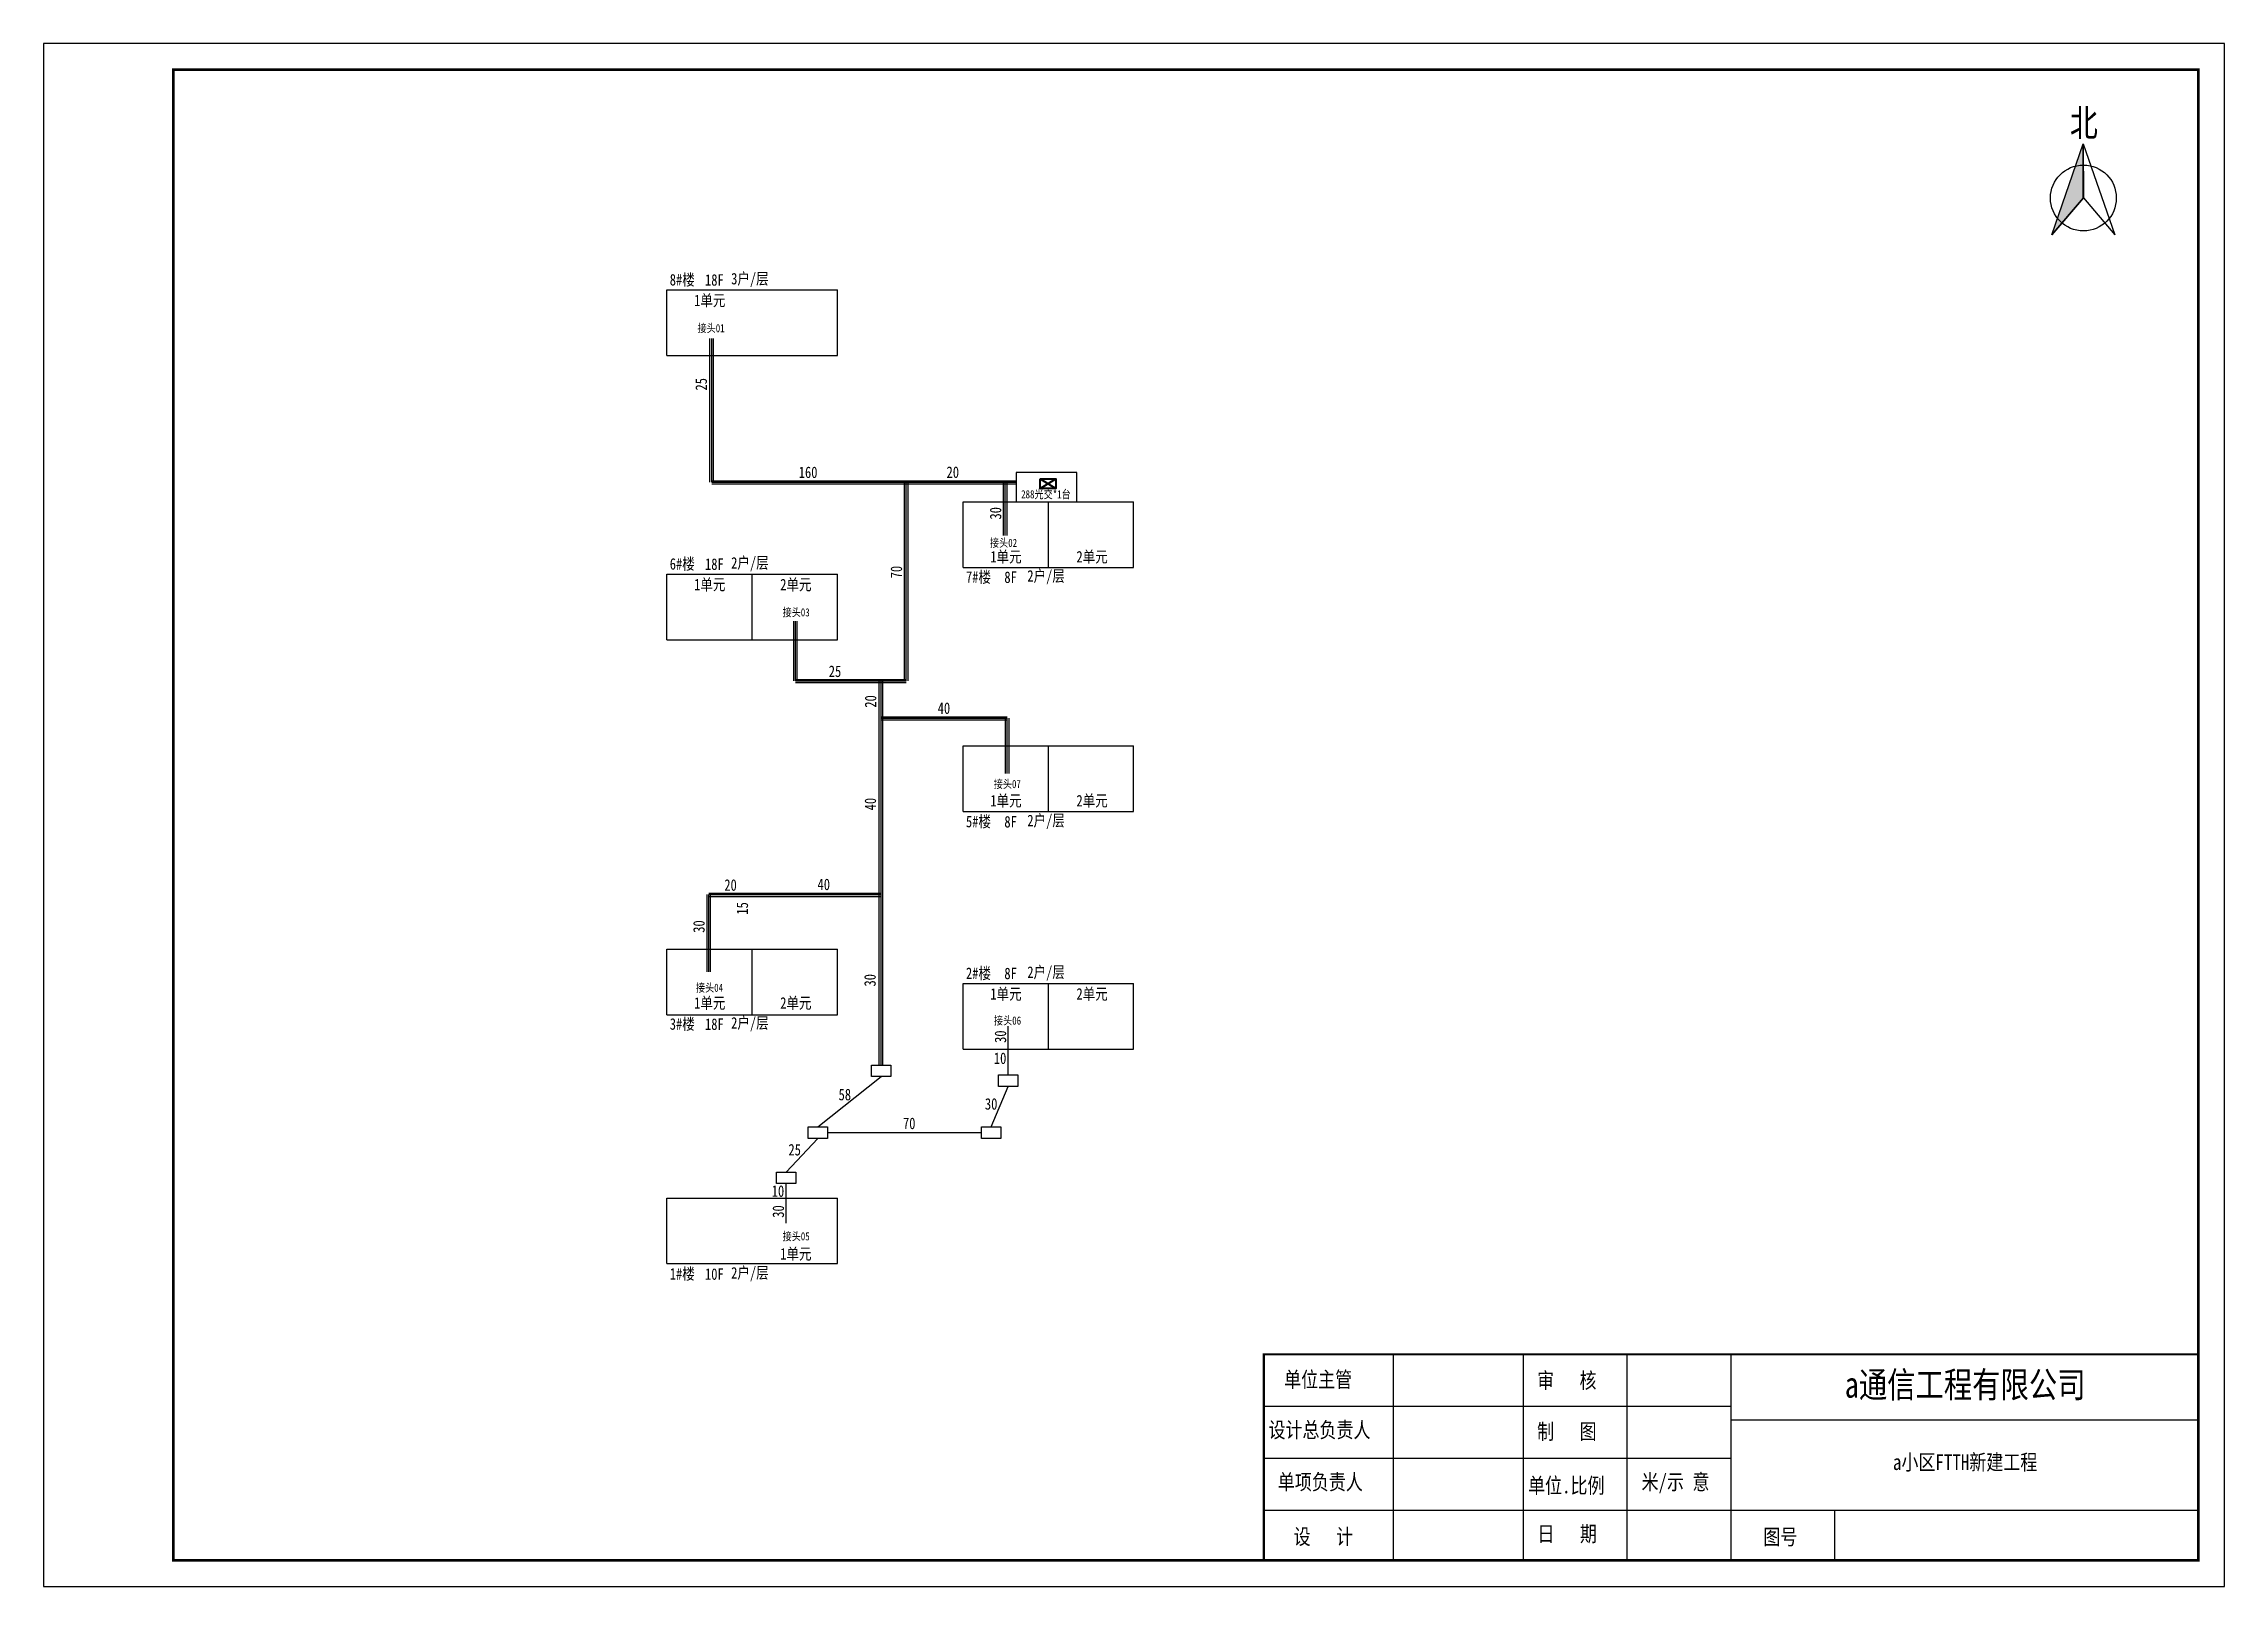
# Model space of a CAD drawing. Extents: x -718790 to -716301, y 387782 to 388189.
# Drawn here: x -718789.6 to -718327.6, y 387781.7 to 388108.4 of the extents above; entities that cross this region are included whole.
import ezdxf

# ---------------------------------------------------------------- set-up
doc = ezdxf.new("R2010")
doc.units = 0
doc.header["$LTSCALE"] = 1000
doc.header["$MEASUREMENT"] = 0
doc.layers.add('BZ', color=6, linetype='Continuous')
doc.layers.add('图框', color=7, linetype='Continuous')
doc.styles.add('粗宋', font='', dxfattribs={"width": 0.8})
doc.styles.get('粗宋').set_extended_font_data('SimSun')

msp = doc.modelspace()

# ---------------------------------------------------------------- texts
at = {"color": 7, "attachment_point": 7, "style": '粗宋'}
for s, insert, char_height in [('{\\W0.7500000000000001;北}', (-718360.3, 388088.23), 5.775), ('{\\W0.8000000000000002;单位主管}', (-718526.77, 387823.54), 3.3), ('{\\W0.8000000000000002;审   核}', (-718473.18, 387823.35), 3.3), ('{\\W0.8000000000000002;设计总负责人}', (-718530.09, 387812.87), 3.3), ('{\\W0.8000000000000002;制   图}', (-718473.18, 387812.54), 3.3), ('{\\W0.8000000000000002;单项负责人}', (-718528.1, 387801.84), 3.3), ('{\\W0.8000000000000002;单位.比例}', (-718475.1, 387801.09), 3.3), ('{\\W0.8000000000000002;设   计}', (-718524.76, 387790.26), 3.3), ('{\\W0.8000000000000002;日   期}', (-718473.1, 387790.85), 3.3)]:
    msp.add_mtext(s, dxfattribs=dict(at, insert=insert, char_height=char_height))
at = {"color": 7, "linetype": 'ByBlock', "char_height": 3.3, "attachment_point": 7, "style": '粗宋'}
for s, insert in [('{\\W0.8000000000000002;米/示 意}', (-718451.06, 387801.42)), ('{\\W0.8000000000000002;图号}', (-718425.25, 387790.21))]:
    msp.add_mtext(s, dxfattribs=dict(at, insert=insert))
at = {"layer": 'BZ', "color": 6, "linetype": 'Continuous', "true_color": 0xff00ff, "attachment_point": 5, "style": '粗宋'}
for s, insert, char_height in [('{\\W0.8000000000000002;8#楼}', (-718654.28, 388058.32), 2.43), ('{\\W0.8000000000000002;6#楼}', (-718654.28, 387998.15), 2.43), ('{\\W0.8000000000000002;18F}', (-718647.48, 387998.21), 2.43), ('{\\W0.8000000000000002;7#楼}', (-718591.53, 387995.37), 2.43), ('{\\W0.8000000000000002;8F}', (-718584.72, 387995.44), 2.43), ('{\\W0.8000000000000002;5#楼}', (-718591.53, 387943.59), 2.43), ('{\\W0.8000000000000002;8F}', (-718584.72, 387943.65), 2.43), ('{\\W0.8000000000000002;8F}', (-718584.72, 387911.53), 2.43), ('{\\W0.8000000000000002;3#楼}', (-718654.28, 387900.72), 2.43), ('{\\W0.8000000000000002;18F}', (-718647.48, 387900.79), 2.43), ('{\\W0.8000000000000002;1单元}', (-718630.21, 387852.04), 2.43), ('{\\W0.8000000000000002;1#楼}', (-718654.28, 387847.8), 2.43), ('{\\W0.8000000000000002;10F}', (-718647.48, 387847.86), 2.43), ('{\\W0.8000000000000002;a小区FTTH新建工程}', (-718382.5, 387807.87), 3.3)]:
    msp.add_mtext(s, dxfattribs=dict(at, insert=insert, char_height=char_height))
at = {"layer": 'BZ', "linetype": 'Continuous', "attachment_point": 5, "style": '粗宋'}
for s, insert, char_height in [('{\\W0.8000000000000002;18F}', (-718647.48, 388058.39), 2.43), ('{\\W0.8;3户/层}', (-718639.95, 388058.39), 2.43), ('{\\W0.8000000000000002;1单元}', (-718648.46, 388053.94), 2.43), ('{\\W0.8000000000000002;160}', (-718627.62, 388017.66), 2.43), ('{\\W0.8000000000000002;20}', (-718596.97, 388017.68), 2.43), ('{\\W0.8000000000000002;2户/层}', (-718639.95, 387998.21), 2.43), ('{\\W0.8000000000000002;1单元}', (-718585.7, 387999.66), 2.43), ('{\\W0.8000000000000002;2户/层}', (-718577.2, 387995.44), 2.43), ('{\\W0.8000000000000002;2单元}', (-718567.46, 387999.66), 2.43), ('{\\W0.8000000000000002;1单元}', (-718648.46, 387993.77), 2.43), ('{\\W0.8000000000000002;2单元}', (-718630.21, 387993.77), 2.43), ('{\\W0.8000000000000002;25}', (-718621.92, 387975.52), 2.43), ('{\\W0.8000000000000002;40}', (-718598.84, 387967.71), 2.43), ('{\\W0.8000000000000002;1单元}', (-718585.7, 387948), 2.43), ('{\\W0.8000000000000002;2单元}', (-718567.46, 387948), 2.43), ('{\\W0.8000000000000002;2户/层}', (-718577.2, 387943.65), 2.43), ('{\\W0.8000000000000002;20}', (-718644.05, 387930.25), 2.43), ('{\\W0.8000000000000002;40}', (-718624.3, 387930.39), 2.43), ('{\\W0.8000000000000002;2#楼}', (-718591.53, 387911.46), 2.43), ('{\\W0.8000000000000002;2户/层}', (-718577.2, 387911.53), 2.43), ('{\\W0.8000000000000002;1单元}', (-718648.46, 387905.17), 2.43), ('{\\W0.8000000000000002;2单元}', (-718630.21, 387905.17), 2.43), ('{\\W0.8000000000000002;1单元}', (-718585.7, 387907.08), 2.43), ('{\\W0.8000000000000002;2单元}', (-718567.46, 387907.08), 2.43), ('{\\W0.8000000000000002;2户/层}', (-718639.95, 387900.79), 2.43), ('{\\W0.8000000000000002;10}', (-718586.95, 387893.57), 2.43), ('{\\W0.8000000000000002;58}', (-718619.84, 387885.88), 2.43), ('{\\W0.8000000000000002;30}', (-718588.84, 387883.9), 2.43), ('{\\W0.8000000000000002;70}', (-718606.2, 387879.78), 2.43), ('{\\W0.8000000000000002;25}', (-718630.46, 387874.2), 2.43), ('{\\W0.8000000000000002;10}', (-718634, 387865.44), 2.43), ('{\\W0.8000000000000002;2户/层}', (-718639.95, 387847.86), 2.43), ('{\\W0.8;a通信工程有限公司}', (-718382.5, 387824.15), 5.5)]:
    msp.add_mtext(s, dxfattribs=dict(at, insert=insert, char_height=char_height))
at = {"layer": 'BZ', "color": 2, "linetype": 'Continuous', "true_color": 0xffff00, "char_height": 1.728, "attachment_point": 5, "style": '粗宋'}
for s, insert in [('{\\W0.8;接头01}', (-718648.18, 388048.09)), ('{\\W0.8;接头03}', (-718630.16, 387987.92)), ('{\\W0.8;接头04}', (-718648.51, 387908.42)), ('{\\W0.8;接头05}', (-718630.16, 387855.78))]:
    msp.add_mtext(s, dxfattribs=dict(at, insert=insert))
at = {"layer": 'BZ', "linetype": 'Continuous', "char_height": 2.43, "attachment_point": 5, "rotation": 90, "style": '粗宋'}
for s, insert in [('{\\W0.8000000000000002;25}', (-718650.26, 388036.31)), ('{\\W0.8000000000000002;30}', (-718587.89, 388008.99)), ('{\\W0.8000000000000002;70}', (-718608.91, 387996.54)), ('{\\W0.8000000000000002;20}', (-718614.37, 387969.15)), ('{\\W0.8000000000000002;40}', (-718614.42, 387947.41)), ('{\\W0.8000000000000002;15}', (-718641.55, 387925.32)), ('{\\W0.8000000000000002;30}', (-718650.73, 387921.48)), ('{\\W0.8000000000000002;30}', (-718614.5, 387910.1)), ('{\\W0.8000000000000002;30}', (-718586.86, 387898.16)), ('{\\W0.8000000000000002;30}', (-718633.92, 387861.13))]:
    msp.add_mtext(s, dxfattribs=dict(at, insert=insert))
at = {"layer": 'BZ', "color": 2, "linetype": 'Continuous', "char_height": 1.728, "attachment_point": 5, "style": '粗宋'}
for s, insert in [('{\\W0.8;288光交*1台}', (-718577.23, 388012.92)), ('{\\W0.8;接头07}', (-718585.42, 387951.56)), ('{\\W0.8;接头06}', (-718585.37, 387901.47))]:
    msp.add_mtext(s, dxfattribs=dict(at, insert=insert))
at = {"layer": 'BZ', "color": 2, "linetype": 'Continuous', "true_color": 0xffff00, "insert": (-718586.22, 388002.63), "char_height": 1.728, "width": 6.528, "attachment_point": 5, "style": '粗宋'}
msp.add_mtext('{\\W0.8;接头02}', dxfattribs=at)

# ---------------------------------------------------------------- hatches: boundary and pattern name
at = {"linetype": 'Continuous'}
msp.add_hatch(color=7, dxfattribs=at).paths.add_polyline_path([(-718357.47, 388087.2), (-718357.45, 388075.76), (-718364.14, 388067.96)], flags=0)

# ---------------------------------------------------------------- linework, layer by layer
at = {"color": 7, "linetype": 'Continuous'}
for p, q in [((-718364.14, 388067.96), (-718357.47, 388087.2)), ((-718357.47, 388075.78), (-718357.47, 388087.2)), ((-718357.47, 388087.2), (-718350.8, 388067.96)), ((-718364.14, 388067.96), (-718357.45, 388075.76)), ((-718357.45, 388075.76), (-718350.8, 388067.96))]:
    msp.add_line(p, q, dxfattribs=at)
at = {"color": 0, "linetype": 'ByBlock'}
for p, q in [((-718657.55, 388056.29), (-718621.4, 388056.29)), ((-718657.55, 388042.39), (-718657.55, 388056.29)), ((-718621.4, 388042.39), (-718621.4, 388056.29)), ((-718657.55, 388042.39), (-718621.4, 388042.39)), ((-718594.8, 388011.43), (-718558.65, 388011.43)), ((-718594.8, 387997.52), (-718594.8, 388011.43)), ((-718558.65, 387997.52), (-718558.65, 388011.43)), ((-718594.8, 387997.52), (-718558.65, 387997.52)), ((-718657.55, 387996.12), (-718621.4, 387996.12)), ((-718657.55, 387982.22), (-718657.55, 387996.12)), ((-718621.4, 387982.22), (-718621.4, 387996.12)), ((-718657.55, 387982.22), (-718621.4, 387982.22)), ((-718594.8, 387959.77), (-718558.65, 387959.77)), ((-718594.8, 387945.87), (-718594.8, 387959.77)), ((-718558.65, 387945.87), (-718558.65, 387959.77)), ((-718594.8, 387945.87), (-718558.65, 387945.87)), ((-718657.55, 387916.72), (-718621.4, 387916.72)), ((-718657.55, 387902.81), (-718657.55, 387916.72)), ((-718621.4, 387902.81), (-718621.4, 387916.72)), ((-718594.8, 387909.44), (-718558.65, 387909.44)), ((-718594.8, 387895.53), (-718594.8, 387909.44)), ((-718558.65, 387895.53), (-718558.65, 387909.44)), ((-718657.55, 387902.81), (-718621.4, 387902.81)), ((-718594.8, 387895.53), (-718558.65, 387895.53)), ((-718657.55, 387863.99), (-718621.4, 387863.99)), ((-718657.55, 387850.09), (-718657.55, 387863.99)), ((-718621.4, 387850.09), (-718621.4, 387863.99)), ((-718657.55, 387850.09), (-718621.4, 387850.09))]:
    msp.add_line(p, q, dxfattribs=at)
at = {"color": 4, "linetype": 'ByBlock'}
for p, q in [((-718648.42, 388015.6), (-718648.42, 388045.99)), ((-718648.03, 388015.6), (-718648.03, 388045.99)), ((-718647.67, 388015.6), (-718647.67, 388045.99)), ((-718648.03, 388015.88), (-718632, 388015.88)), ((-718648.03, 388015.6), (-718632, 388015.6)), ((-718632, 388015.88), (-718583.52, 388015.88)), ((-718632, 388015.6), (-718583.52, 388015.6)), ((-718607.2, 387973.51), (-718607.2, 388015.6)), ((-718606.82, 387973.51), (-718606.82, 388015.6)), ((-718606.45, 387973.51), (-718606.45, 388015.6)), ((-718586.23, 388004.29), (-718586.23, 388015.6)), ((-718585.84, 388004.29), (-718585.84, 388015.6)), ((-718585.48, 388004.29), (-718585.48, 388015.6)), ((-718648.03, 388015.21), (-718632, 388015.21)), ((-718632, 388015.21), (-718583.52, 388015.21)), ((-718630.66, 387973.51), (-718630.66, 387986.16)), ((-718630.27, 387973.51), (-718630.27, 387986.16)), ((-718629.91, 387973.51), (-718629.91, 387986.16)), ((-718630.27, 387973.8), (-718606.82, 387973.8)), ((-718630.27, 387973.51), (-718606.82, 387973.51)), ((-718630.27, 387973.13), (-718606.82, 387973.13)), ((-718612.53, 387892.15), (-718612.53, 387973.51)), ((-718612.14, 387892.15), (-718612.14, 387973.51)), ((-718611.78, 387892.15), (-718611.78, 387973.51)), ((-718612.14, 387965.91), (-718585.42, 387965.91)), ((-718612.14, 387965.63), (-718585.42, 387965.63)), ((-718612.14, 387965.25), (-718585.42, 387965.25)), ((-718585.8, 387953.86), (-718585.8, 387965.63)), ((-718585.42, 387953.86), (-718585.42, 387965.63)), ((-718585.05, 387953.86), (-718585.05, 387965.63)), ((-718649.03, 387911.91), (-718649.03, 387928.25)), ((-718648.64, 387928.53), (-718612.14, 387928.53)), ((-718648.64, 387911.91), (-718648.64, 387928.25)), ((-718648.64, 387928.25), (-718612.14, 387928.25)), ((-718648.64, 387927.86), (-718612.14, 387927.86)), ((-718648.28, 387911.91), (-718648.28, 387928.25))]:
    msp.add_line(p, q, dxfattribs=at)
at = {"lineweight": 40}
for p, q in [((-718578.48, 388016.27), (-718575.13, 388014.24)), ((-718578.48, 388014.24), (-718575.13, 388016.27))]:
    msp.add_line(p, q, dxfattribs=at)
at = {"linetype": 'ByBlock'}
for p, q in [((-718576.72, 387997.52), (-718576.72, 388011.43)), ((-718639.48, 387982.22), (-718639.48, 387996.12)), ((-718576.72, 387945.87), (-718576.72, 387959.77)), ((-718639.48, 387902.81), (-718639.48, 387916.72)), ((-718576.72, 387895.53), (-718576.72, 387909.44))]:
    msp.add_line(p, q, dxfattribs=at)
at = {"color": 3, "linetype": 'ByBlock'}
for p, q in [((-718585.23, 387890.06), (-718585.23, 387900.37)), ((-718625.57, 387879.04), (-718612.14, 387889.72)), ((-718588.85, 387879.04), (-718585.23, 387887.63)), ((-718623.53, 387877.83), (-718590.9, 387877.83)), ((-718632.25, 387869.47), (-718625.57, 387876.61)), ((-718632.25, 387858.63), (-718632.25, 387867.04))]:
    msp.add_line(p, q, dxfattribs=at)
at = {"color": 7}
for p, q in [((-718503.58, 387787.25), (-718503.58, 387830.91)), ((-718476.08, 387787.25), (-718476.08, 387830.91)), ((-718454.08, 387787.25), (-718454.08, 387830.91)), ((-718432.08, 387787.25), (-718432.08, 387830.91)), ((-718531.08, 387819.91), (-718432.08, 387819.91)), ((-718432.08, 387797.91), (-718432.08, 387819.91)), ((-718432.08, 387817.05), (-718333.08, 387817.05)), ((-718531.08, 387808.91), (-718432.08, 387808.91)), ((-718531.08, 387797.91), (-718333.08, 387797.91)), ((-718432.08, 387797.91), (-718333.08, 387797.91)), ((-718410.08, 387787.25), (-718410.08, 387797.91)), ((-718531.08, 387787.25), (-718333.08, 387787.25))]:
    msp.add_line(p, q, dxfattribs=at)
for p, q in [((-718527.78, 387787.25), (-718506.88, 387787.25)), ((-718506.88, 387787.25), (-718485.98, 387787.25)), ((-718485.98, 387787.25), (-718452.69, 387787.25)), ((-718452.69, 387787.25), (-718431.79, 387787.25)), ((-718431.79, 387787.25), (-718333.08, 387787.25))]:
    msp.add_line(p, q)
at = {"color": 7, "linetype": 'Continuous'}
msp.add_lwpolyline([(-718357.47, 388087.2), (-718357.45, 388075.76), (-718364.14, 388067.96), (-718357.47, 388087.2)], close=True, dxfattribs=at)
at = {"linetype": 'ByBlock'}
msp.add_lwpolyline([(-718583.54, 388011.42), (-718570.71, 388011.42), (-718570.71, 388017.61), (-718583.54, 388017.61), (-718583.54, 388011.42)], close=True, dxfattribs=at)
at = {"lineweight": 40}
msp.add_lwpolyline([(-718578.48, 388016.27), (-718575.13, 388016.27), (-718575.13, 388014.24), (-718578.48, 388014.24), (-718578.48, 388016.27)], close=True, dxfattribs=at)
at = {"color": 2, "linetype": 'ByBlock'}
for points in [[(-718614.19, 387892.15), (-718610.09, 387892.15), (-718610.09, 387889.72), (-718614.19, 387889.72), (-718614.19, 387892.15)], [(-718587.28, 387890.06), (-718583.18, 387890.06), (-718583.18, 387887.63), (-718587.28, 387887.63), (-718587.28, 387890.06)], [(-718627.62, 387879.04), (-718623.53, 387879.04), (-718623.53, 387876.61), (-718627.62, 387876.61), (-718627.62, 387879.04)], [(-718590.9, 387879.04), (-718586.8, 387879.04), (-718586.8, 387876.61), (-718590.9, 387876.61), (-718590.9, 387879.04)], [(-718634.3, 387869.47), (-718630.2, 387869.47), (-718630.2, 387867.04), (-718634.3, 387867.04), (-718634.3, 387869.47)]]:
    msp.add_lwpolyline(points, close=True, dxfattribs=at)
at = {"color": 7}
msp.add_lwpolyline([(-718531.08, 387787.25, 0.44, 0.44, 0), (-718531.08, 387830.91, 0.44, 0.44, 0), (-718333.08, 387830.91, 0, 0, 0)], format="xyseb", dxfattribs=at)
at = {"color": 7, "linetype": 'Continuous'}
msp.add_circle((-718357.45, 388075.76), 6.98, dxfattribs=at)
at = {"layer": '图框', "color": 7}
msp.add_lwpolyline([(-718789.58, 387781.75), (-718327.58, 387781.75), (-718327.58, 388108.45), (-718789.58, 388108.45), (-718789.58, 387781.75)], close=True, dxfattribs=at)
msp.add_lwpolyline([(-718762.08, 387787.25, 0.55, 0.55, 0), (-718333.08, 387787.25, 0.55, 0.55, 0), (-718333.08, 388102.95, 0.55, 0.55, 0), (-718762.08, 388102.95, 0.55, 0.55, 0), (-718762.08, 387787.25, 0, 0, 0)], format="xyseb", close=True, dxfattribs=at)

msp.set_redraw_order([(e.dxf.handle, doc.entitydb.next_handle()) for e in msp.query("TEXT MTEXT ATTDEF DIMENSION ARC_DIMENSION")])  # texts and dimensions are drawn at this point

doc.saveas('drawing.dxf')
